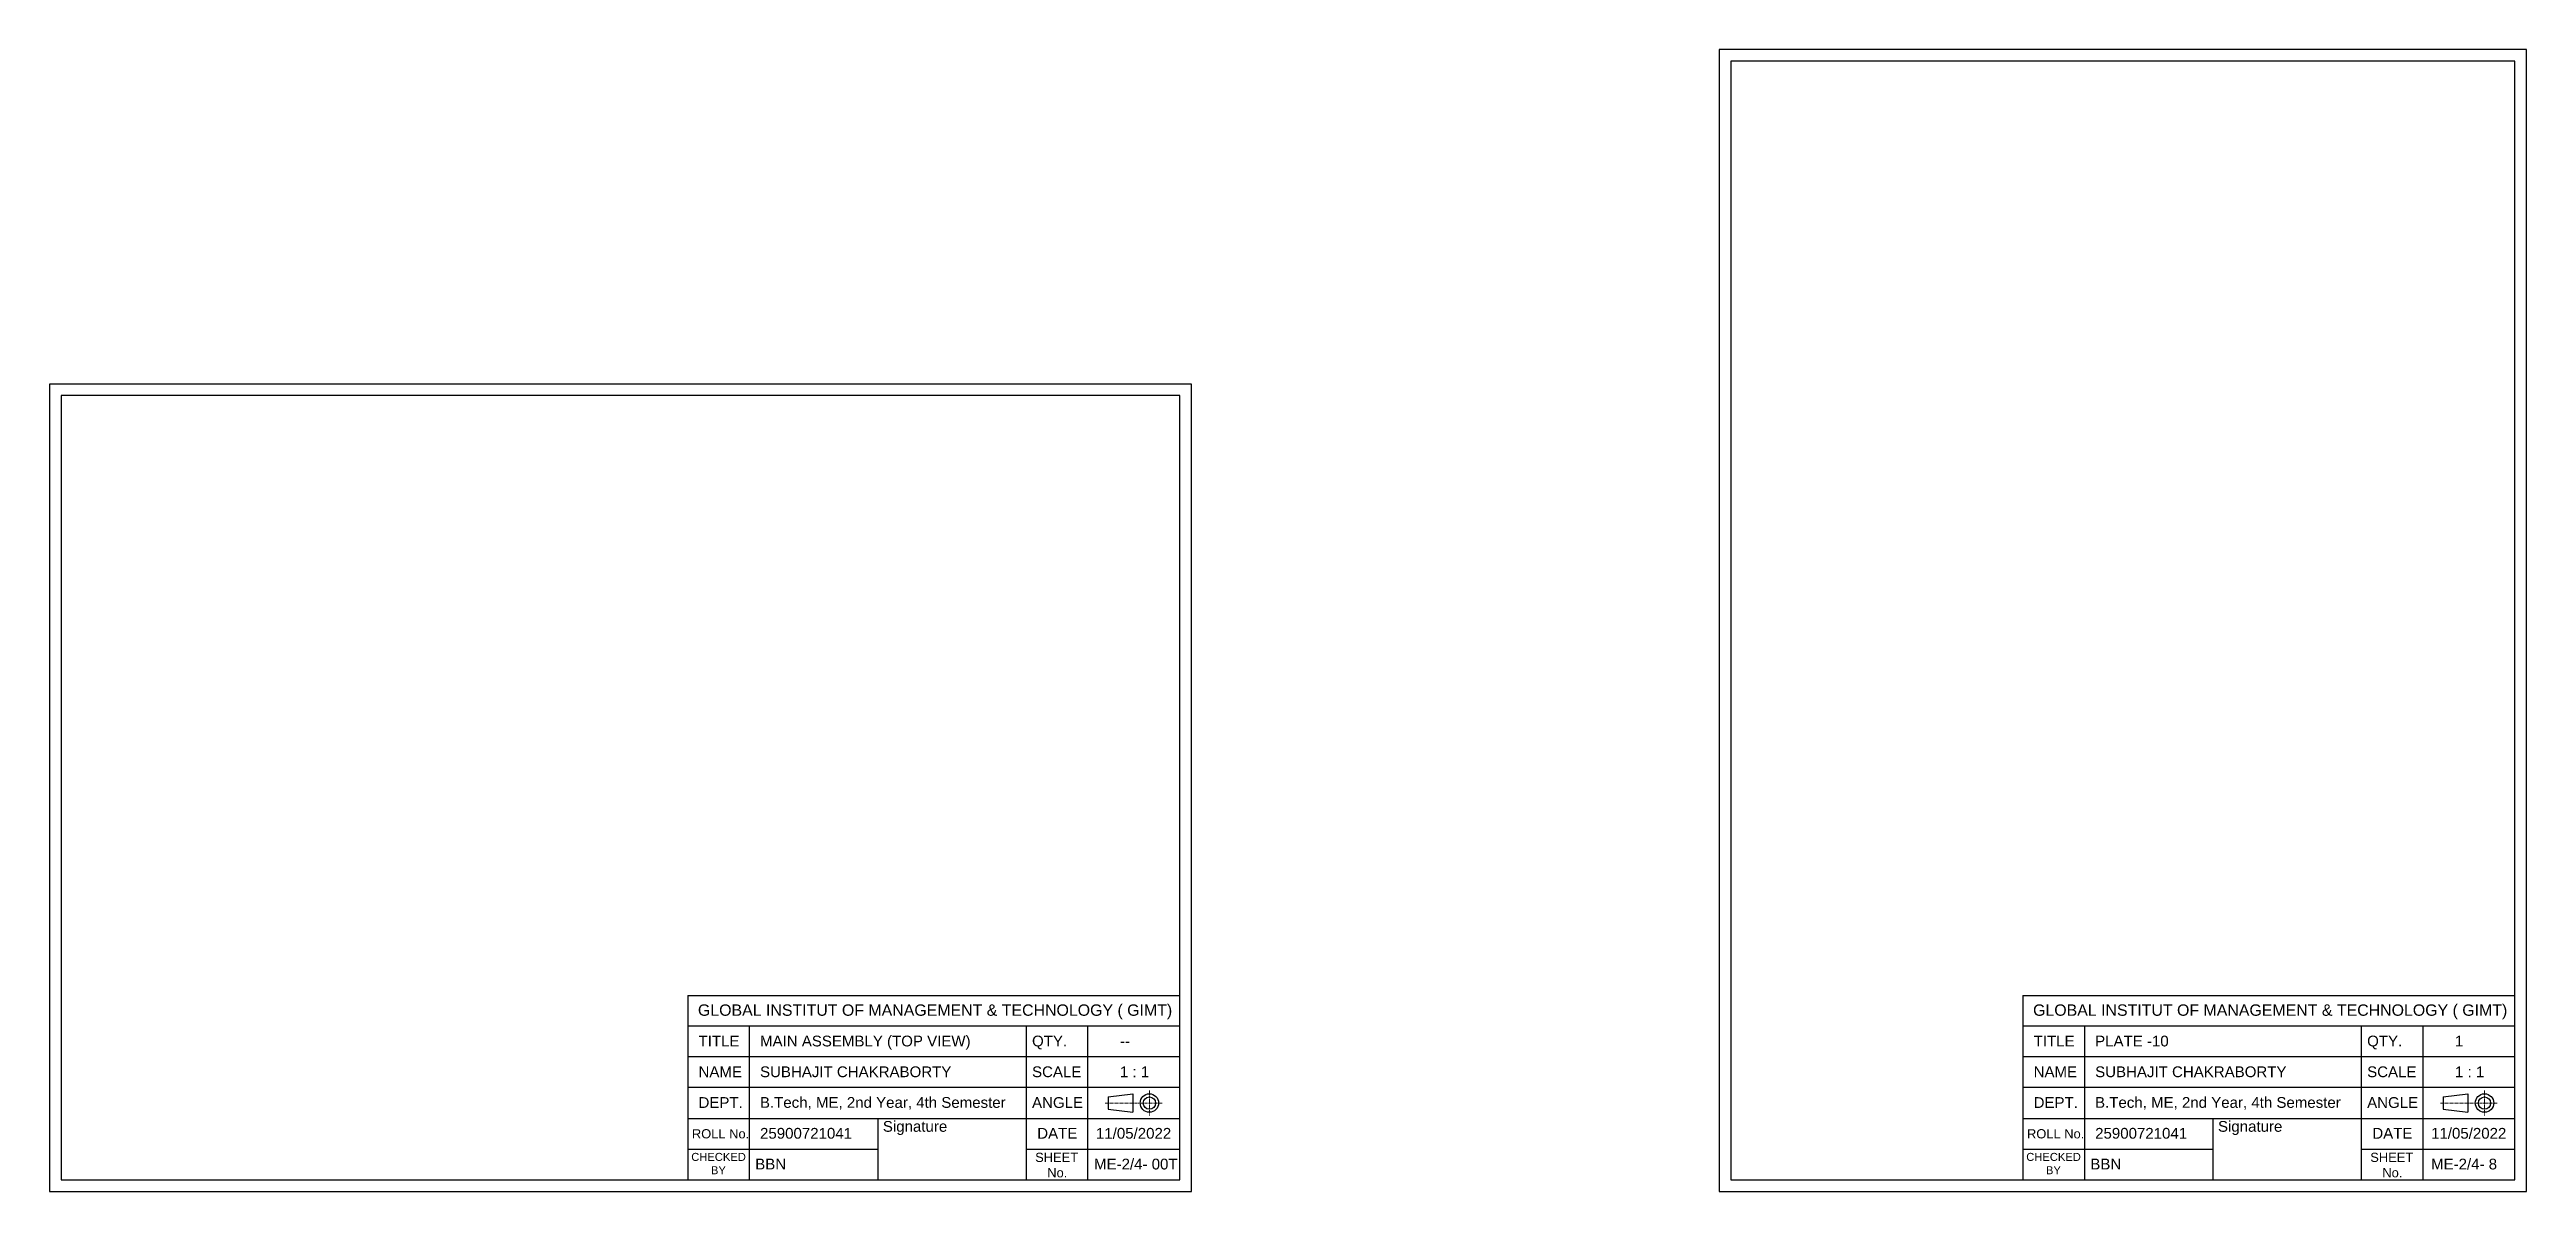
# Model space of a CAD drawing. Header units: millimetres. Extents: x 215 to 15965, y -6575 to 857.
# Drawn here: x 5688 to 8265, y -331 to 857 of the extents above; entities that cross this region are included whole.
import ezdxf

# ---------------------------------------------------------------- set-up
doc = ezdxf.new("R2010")
doc.units = ezdxf.units.MM
doc.linetypes.add('CENTER', pattern=[50.8, 31.75, -6.35, 6.35, -6.35])
doc.styles.get("Standard").update_dxf_attribs({"font": 'arial.ttf'})

msp = doc.modelspace()

# ---------------------------------------------------------------- texts
at = {"attachment_point": 1}
for s, width, insert, char_height in [('GLOBAL INSTITUT OF MANAGEMENT & TECHNOLOGY ( GIMT)', 597.904, (6362.9, -136.7), 11.84), ('GLOBAL INSTITUT OF MANAGEMENT & TECHNOLOGY ( GIMT)', 597.904, (7752, -136.7), 11.84), ('TITLE', 160, (6363.5, -169.2), 11.2), ('MAIN ASSEMBLY (TOP VIEW)', 245.952, (6427.5, -169.2), 11.2), ('QTY.', 160, (6710.5, -169.2), 11.2), ('--', 160, (6801.9, -169.2), 11.2), ('TITLE', 160, (7752.6, -169.2), 11.2), ('PLATE -10', 95.926, (7816.6, -169.2), 11.2), ('QTY.', 160, (8099.6, -169.2), 11.2), ('1', 160, (8191, -169.2), 11.2), ('NAME', 160, (6363.5, -201.2), 11.2), ('SUBHAJIT CHAKRABORTY', 471.098, (6427.5, -201.2), 11.2), ('SCALE', 160, (6710.5, -201.2), 11.2), ('1 : 1', 160, (6801.9, -201.2), 11.2), ('NAME', 160, (7752.6, -201.2), 11.2), ('SUBHAJIT CHAKRABORTY', 471.098, (7816.6, -201.2), 11.2), ('SCALE', 160, (8099.6, -201.2), 11.2), ('1 : 1', 160, (8191, -201.2), 11.2), ('DEPT.', 160, (6363.5, -233.2), 11.2), ('B.Tech, ME, 2nd Year, 4th Semester ', 499.147, (6427.4, -233.1), 11.2), ('Signature ', 160, (6555.3, -258), 11.2), ('ANGLE', 160, (6710.5, -233.2), 11.2), ('DEPT.', 160, (7752.6, -233.2), 11.2), ('B.Tech, ME, 2nd Year, 4th Semester ', 499.147, (7816.5, -233.1), 11.2), ('Signature ', 160, (7944.4, -258), 11.2), ('ANGLE', 160, (8099.6, -233.2), 11.2), ('ROLL No.', 160, (6356.6, -266.5), 9.6), ('25900721041', 160, (6427.5, -265.2), 11.2), ('DATE', 160, (6715.9, -265.2), 11.2), ('11/05/2022', 160, (6777, -265.2), 11.2), ('ROLL No.', 160, (7745.7, -266.5), 9.6), ('25900721041', 160, (7816.6, -265.2), 11.2), ('DATE', 160, (8105, -265.2), 11.2), ('11/05/2022', 160, (8166.1, -265.2), 11.2), ('\\pi-17.774;CHECKED\\P\\pi2.7621;BY', 20.087, (6373.7, -291.2), 8.32), ('BBN', 160, (6422.5, -297.2), 11.2), ('\\pi-14.14871,t110.65129;SHEET \\P\\pi-1.56917,t123.23083;No.', 15.544, (6727.9, -291), 9.6), ('ME-2/4- 00T', 160, (6775, -297.2), 11.2), ('\\pi-17.774;CHECKED\\P\\pi2.7621;BY', 20.087, (7762.7, -291.2), 8.32), ('BBN', 160, (7811.6, -297.2), 11.2), ('\\pi-14.14871,t110.65129;SHEET \\P\\pi-1.56917,t123.23083;No.', 15.544, (8117, -291), 9.6), ('ME-2/4- 8', 160, (8166.1, -297.2), 11.2)]:
    msp.add_mtext_dynamic_manual_height_columns(s, width=width, gutter_width=12.5, heights=[0], dxfattribs=dict(at, insert=insert, char_height=char_height))

# ---------------------------------------------------------------- linework, layer by layer
for p, q in [((6352.3, -127.3), (6352.3, -319.3)), ((6352.3, -127.3), (6864.3, -127.3)), ((6864.3, -319.3), (6864.3, -127.3)), ((7741.4, -127.3), (7741.4, -319.3)), ((7741.4, -127.3), (8253.4, -127.3)), ((8253.4, -319.3), (8253.4, -127.3)), ((6864.3, -159.3), (6352.3, -159.3)), ((6416.3, -159.3), (6416.3, -319.3)), ((6704.3, -159.3), (6704.3, -319.3)), ((6768.3, -159.3), (6768.3, -319.3)), ((8253.4, -159.3), (7741.4, -159.3)), ((7805.4, -159.3), (7805.4, -319.3)), ((8093.4, -159.3), (8093.4, -319.3)), ((8157.4, -159.3), (8157.4, -319.3)), ((6864.3, -191.3), (6352.3, -191.3)), ((8253.4, -191.3), (7741.4, -191.3)), ((6864.3, -223.3), (6352.3, -223.3)), ((6789.7, -232.9), (6815.3, -229.7)), ((6815.3, -229.7), (6815.3, -248.9)), ((8253.4, -223.3), (7741.4, -223.3)), ((8178.8, -232.9), (8204.4, -229.7)), ((8204.4, -229.7), (8204.4, -248.9)), ((6352.3, -255.3), (6864.3, -255.3)), ((6550.3, -319.3), (6550.3, -255.3)), ((6789.7, -232.9), (6789.7, -245.7)), ((6789.7, -245.7), (6815.3, -248.9)), ((7741.4, -255.3), (8253.4, -255.3)), ((7939.4, -319.3), (7939.4, -255.3)), ((8178.8, -232.9), (8178.8, -245.7)), ((8178.8, -245.7), (8204.4, -248.9)), ((6352.3, -287.3), (6550.3, -287.3)), ((6704.3, -287.3), (6864.3, -287.3)), ((7741.4, -287.3), (7939.4, -287.3)), ((8093.4, -287.3), (8253.4, -287.3)), ((6352.3, -319.3), (6864.3, -319.3)), ((7741.4, -319.3), (8253.4, -319.3))]:
    msp.add_line(p, q)
at = {"color": 6, "linetype": 'CENTER', "lineweight": 13, "ltscale": 0.1}
for p, q in [((6832.6, -226.3), (6832.6, -252.3)), ((8221.7, -226.3), (8221.7, -252.3)), ((6786.7, -239.3), (6846.1, -239.3)), ((8175.8, -239.3), (8235.2, -239.3))]:
    msp.add_line(p, q, dxfattribs=at)
at = {"color": 0}
for points in [[(7425.4, -331.3), (8265.4, -331.3), (8265.4, 856.7), (7425.4, 856.7)], [(7437.4, -319.3), (8253.4, -319.3), (8253.4, 844.7), (7437.4, 844.7)], [(6876.3, -331.3), (6876.3, 508.7), (5688.3, 508.7), (5688.3, -331.3)], [(6864.3, -319.3), (6864.3, 496.7), (5700.3, 496.7), (5700.3, -319.3)]]:
    msp.add_lwpolyline(points, close=True, dxfattribs=at)
for centre, radius in [((6832.6, -239.3), 9.6), ((8221.7, -239.3), 9.6), ((6832.6, -239.3), 6.4), ((8221.7, -239.3), 6.4)]:
    msp.add_circle(centre, radius)

msp.set_redraw_order([(e.dxf.handle, doc.entitydb.next_handle()) for e in msp.query("TEXT MTEXT ATTDEF DIMENSION ARC_DIMENSION")])  # texts and dimensions are drawn at this point

doc.saveas('drawing.dxf')
